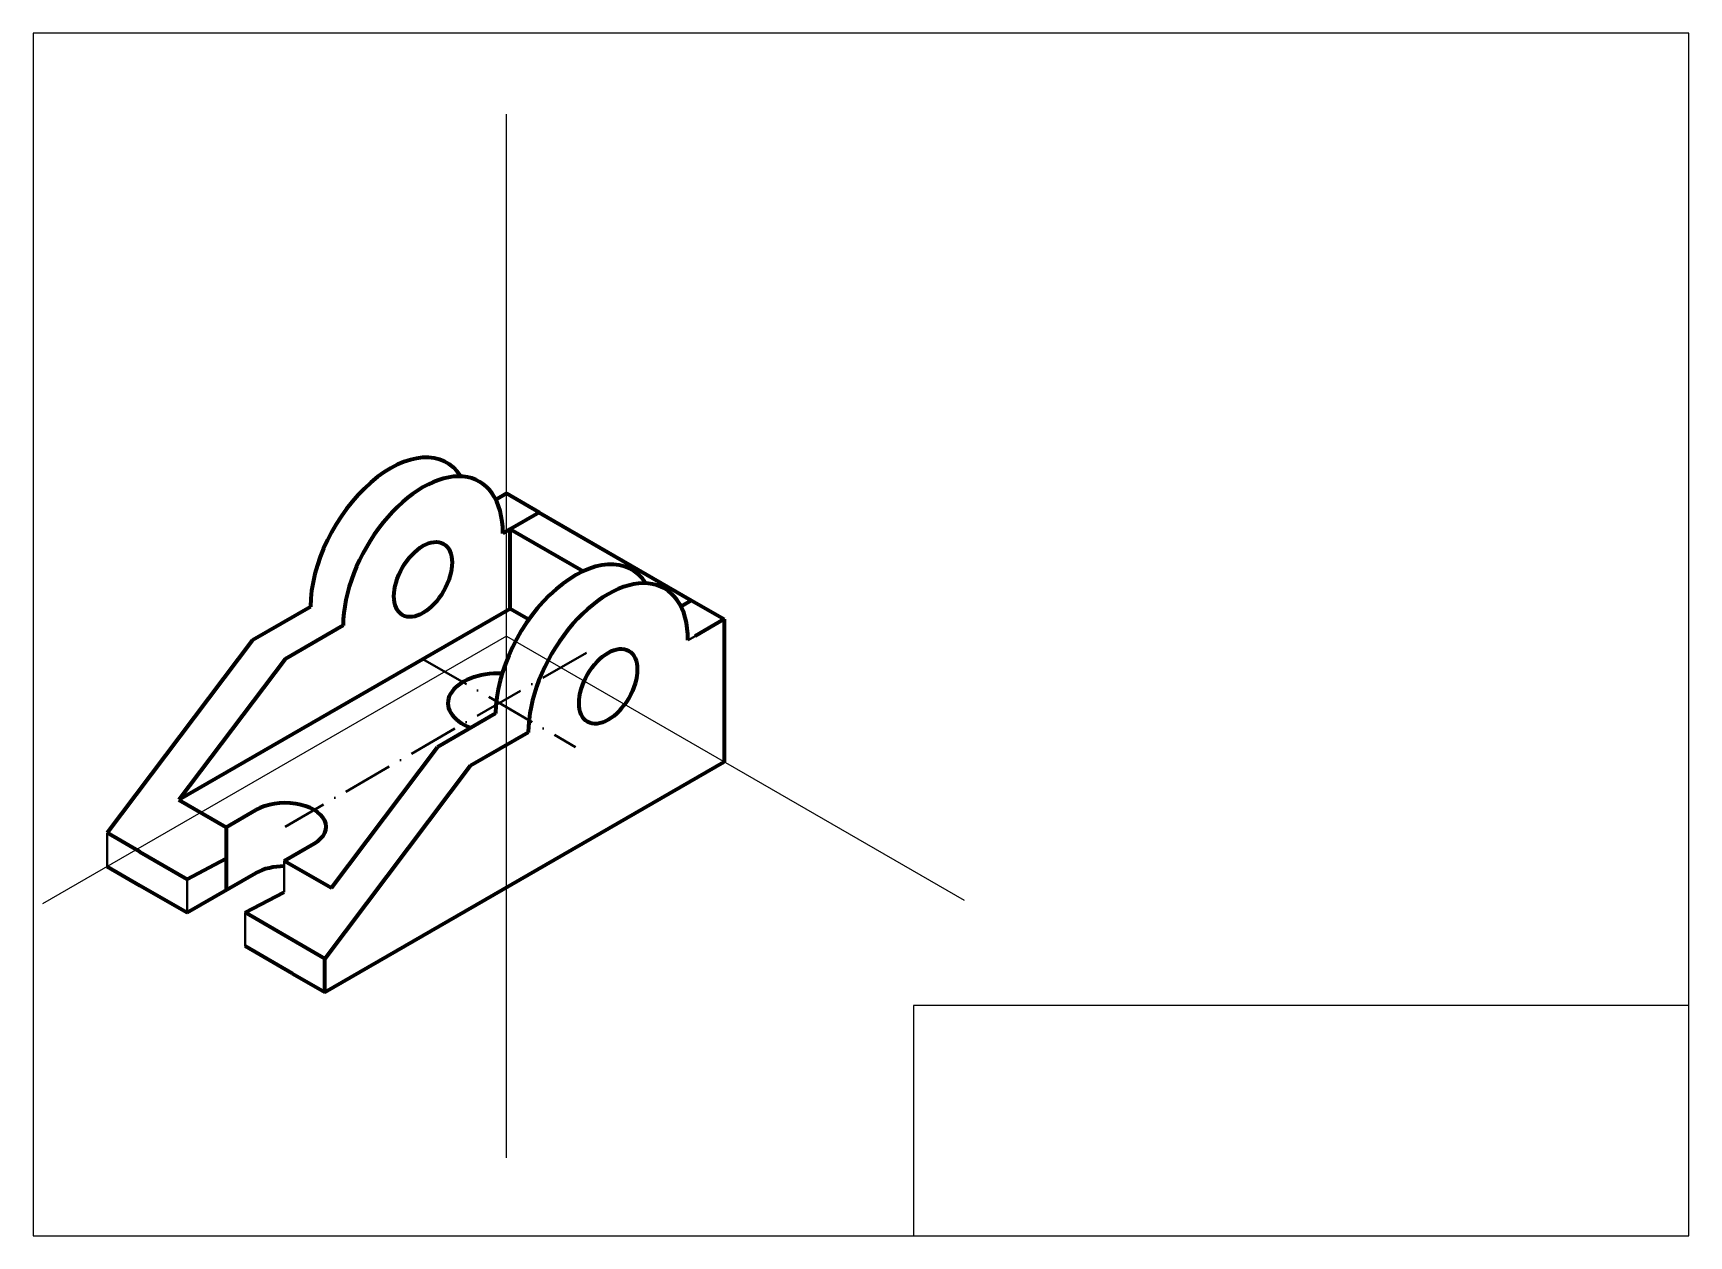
# Model space of a CAD drawing. Header units: inches. Extents: x -17 to 2111, y -24405 to 805.
# Drawn here: x 1636.5 to 2031.5, y 43.8 to 330.8 of the extents above; entities that cross this region are included whole.
import ezdxf

# ---------------------------------------------------------------- set-up
doc = ezdxf.new("R2010")
doc.units = ezdxf.units.IN
doc.header["$MEASUREMENT"] = 0
doc.linetypes.add('ACAD_ISO10W100', pattern=[18, 12, -3, 0, -3])
for name, color, linetype, lineweight in [('осевые', 4, 'ACAD_ISO10W100', 40), ('основные', 250, 'Continuous', 90), ('тонкие', 5, 'Continuous', 40)]:
    doc.layers.add(name, color=color, linetype=linetype, lineweight=lineweight)

msp = doc.modelspace()

# ---------------------------------------------------------------- linework, layer by layer
at = {"layer": 'Defpoints'}
for p, q in [((1636.48, 330.76), (1636.48, 43.76)), ((2031.48, 330.76), (1636.48, 330.76)), ((2031.48, 43.76), (2031.48, 330.76)), ((1749.41, 62.38), (1749.41, 311.42)), ((1749.41, 186.9), (1638.69, 122.97)), ((1749.41, 186.9), (1858.57, 123.87)), ((2031.48, 98.76), (1846.48, 98.76)), ((1846.48, 98.76), (1846.48, 43.76)), ((1636.48, 43.76), (2031.48, 43.76))]:
    msp.add_line(p, q, dxfattribs=at)
at = {"layer": 'осевые'}
for p, q in [((1768.46, 182.9), (1696.58, 141.4)), ((1729.49, 181.4), (1765.86, 160.4))]:
    msp.add_line(p, q, dxfattribs=at)
at = {"layer": 'основные', "linetype": 'ACAD_ISO10W100'}
for p, q in [((1749.41, 220.9), (1746.88, 219.43)), ((1793.58, 195.4), (1791.04, 193.93))]:
    msp.add_line(p, q, dxfattribs=at)
at = {"layer": 'основные'}
for p, q in [((1757.2, 216.4), (1749.41, 220.9)), ((1757.2, 216.4), (1750.28, 212.4)), ((1757.2, 216.4), (1793.58, 195.4)), ((1750.28, 212.4), (1748.54, 211.4)), ((1750.28, 212.4), (1767.68, 202.35)), ((1750.28, 193.4), (1750.28, 212.4)), ((1702.64, 193.9), (1688.79, 185.9)), ((1793.58, 195.4), (1801.37, 190.9)), ((1750.28, 193.4), (1671.27, 147.78)), ((1754.73, 190.82), (1750.28, 193.4)), ((1801.37, 190.9), (1794.44, 186.9)), ((1801.37, 190.9), (1801.37, 156.9)), ((1688.79, 185.9), (1654.15, 139.9)), ((1710.44, 189.4), (1696.58, 181.4)), ((1696.58, 181.4), (1671.27, 147.78)), ((1746.81, 168.4), (1732.96, 160.4)), ((1754.61, 163.9), (1740.75, 155.9)), ((1707.64, 126.78), (1732.96, 160.4)), ((1706.11, 101.9), (1801.37, 156.9)), ((1740.75, 155.9), (1706.11, 109.9)), ((1671.27, 147.78), (1682.53, 141.28)), ((1682.53, 141.28), (1689.65, 145.4)), ((1661.94, 135.4), (1654.15, 139.9)), ((1682.53, 141.28), (1682.53, 126.28)), ((1661.94, 135.4), (1673.2, 128.9)), ((1696.38, 133.28), (1703.51, 137.4)), ((1654.15, 131.9), (1661.94, 127.4)), ((1673.2, 128.9), (1682.53, 133.78)), ((1673.2, 120.9), (1689.69, 130.42)), ((1696.38, 133.28), (1707.64, 126.78)), ((1661.94, 127.4), (1673.2, 120.9)), ((1687.06, 120.9), (1696.38, 125.78)), ((1698.31, 114.4), (1687.06, 120.9)), ((1698.31, 106.4), (1687.06, 112.9)), ((1706.11, 109.9), (1698.31, 114.4)), ((1706.11, 101.9), (1706.11, 109.9)), ((1698.31, 106.4), (1706.11, 101.9))]:
    msp.add_line(p, q, dxfattribs=at)
for centre, major_axis, start_param, end_param in [((1721.7, 204.9), (-13.47, -23.33), 2.848128, 5.497787), ((1729.49, 200.4), (-13.47, -23.33), 2.356194, 5.497787), ((1765.86, 179.4), (-13.47, -23.33), 2.848128, 5.497787), ((1773.66, 174.9), (-13.47, -23.33), 2.356194, 5.497787), ((1747.68, 170.9), (-12.25, 0), 4.657174, 7.269941), ((1696.58, 141.4), (-9.8, 0), 2.356194, 5.497787), ((1696.58, 126.32), (-9.8, 0), 4.732788, 5.487851)]:
    msp.add_ellipse(centre, major_axis=major_axis, ratio=0.57735, start_param=start_param, end_param=end_param, dxfattribs=at)
for centre in [(1729.49, 200.4), (1773.66, 174.9)]:
    msp.add_ellipse(centre, major_axis=(-4.9, -8.49), ratio=0.57735, dxfattribs=at)
at = {"layer": 'тонкие'}
for p, q in [((1794.44, 186.9), (1792.71, 185.9)), ((1654.15, 131.9), (1654.15, 139.9)), ((1696.38, 133.28), (1696.38, 125.78)), ((1673.2, 128.9), (1673.2, 120.9)), ((1687.06, 120.9), (1687.06, 112.9))]:
    msp.add_line(p, q, dxfattribs=at)

doc.saveas('drawing.dxf')
